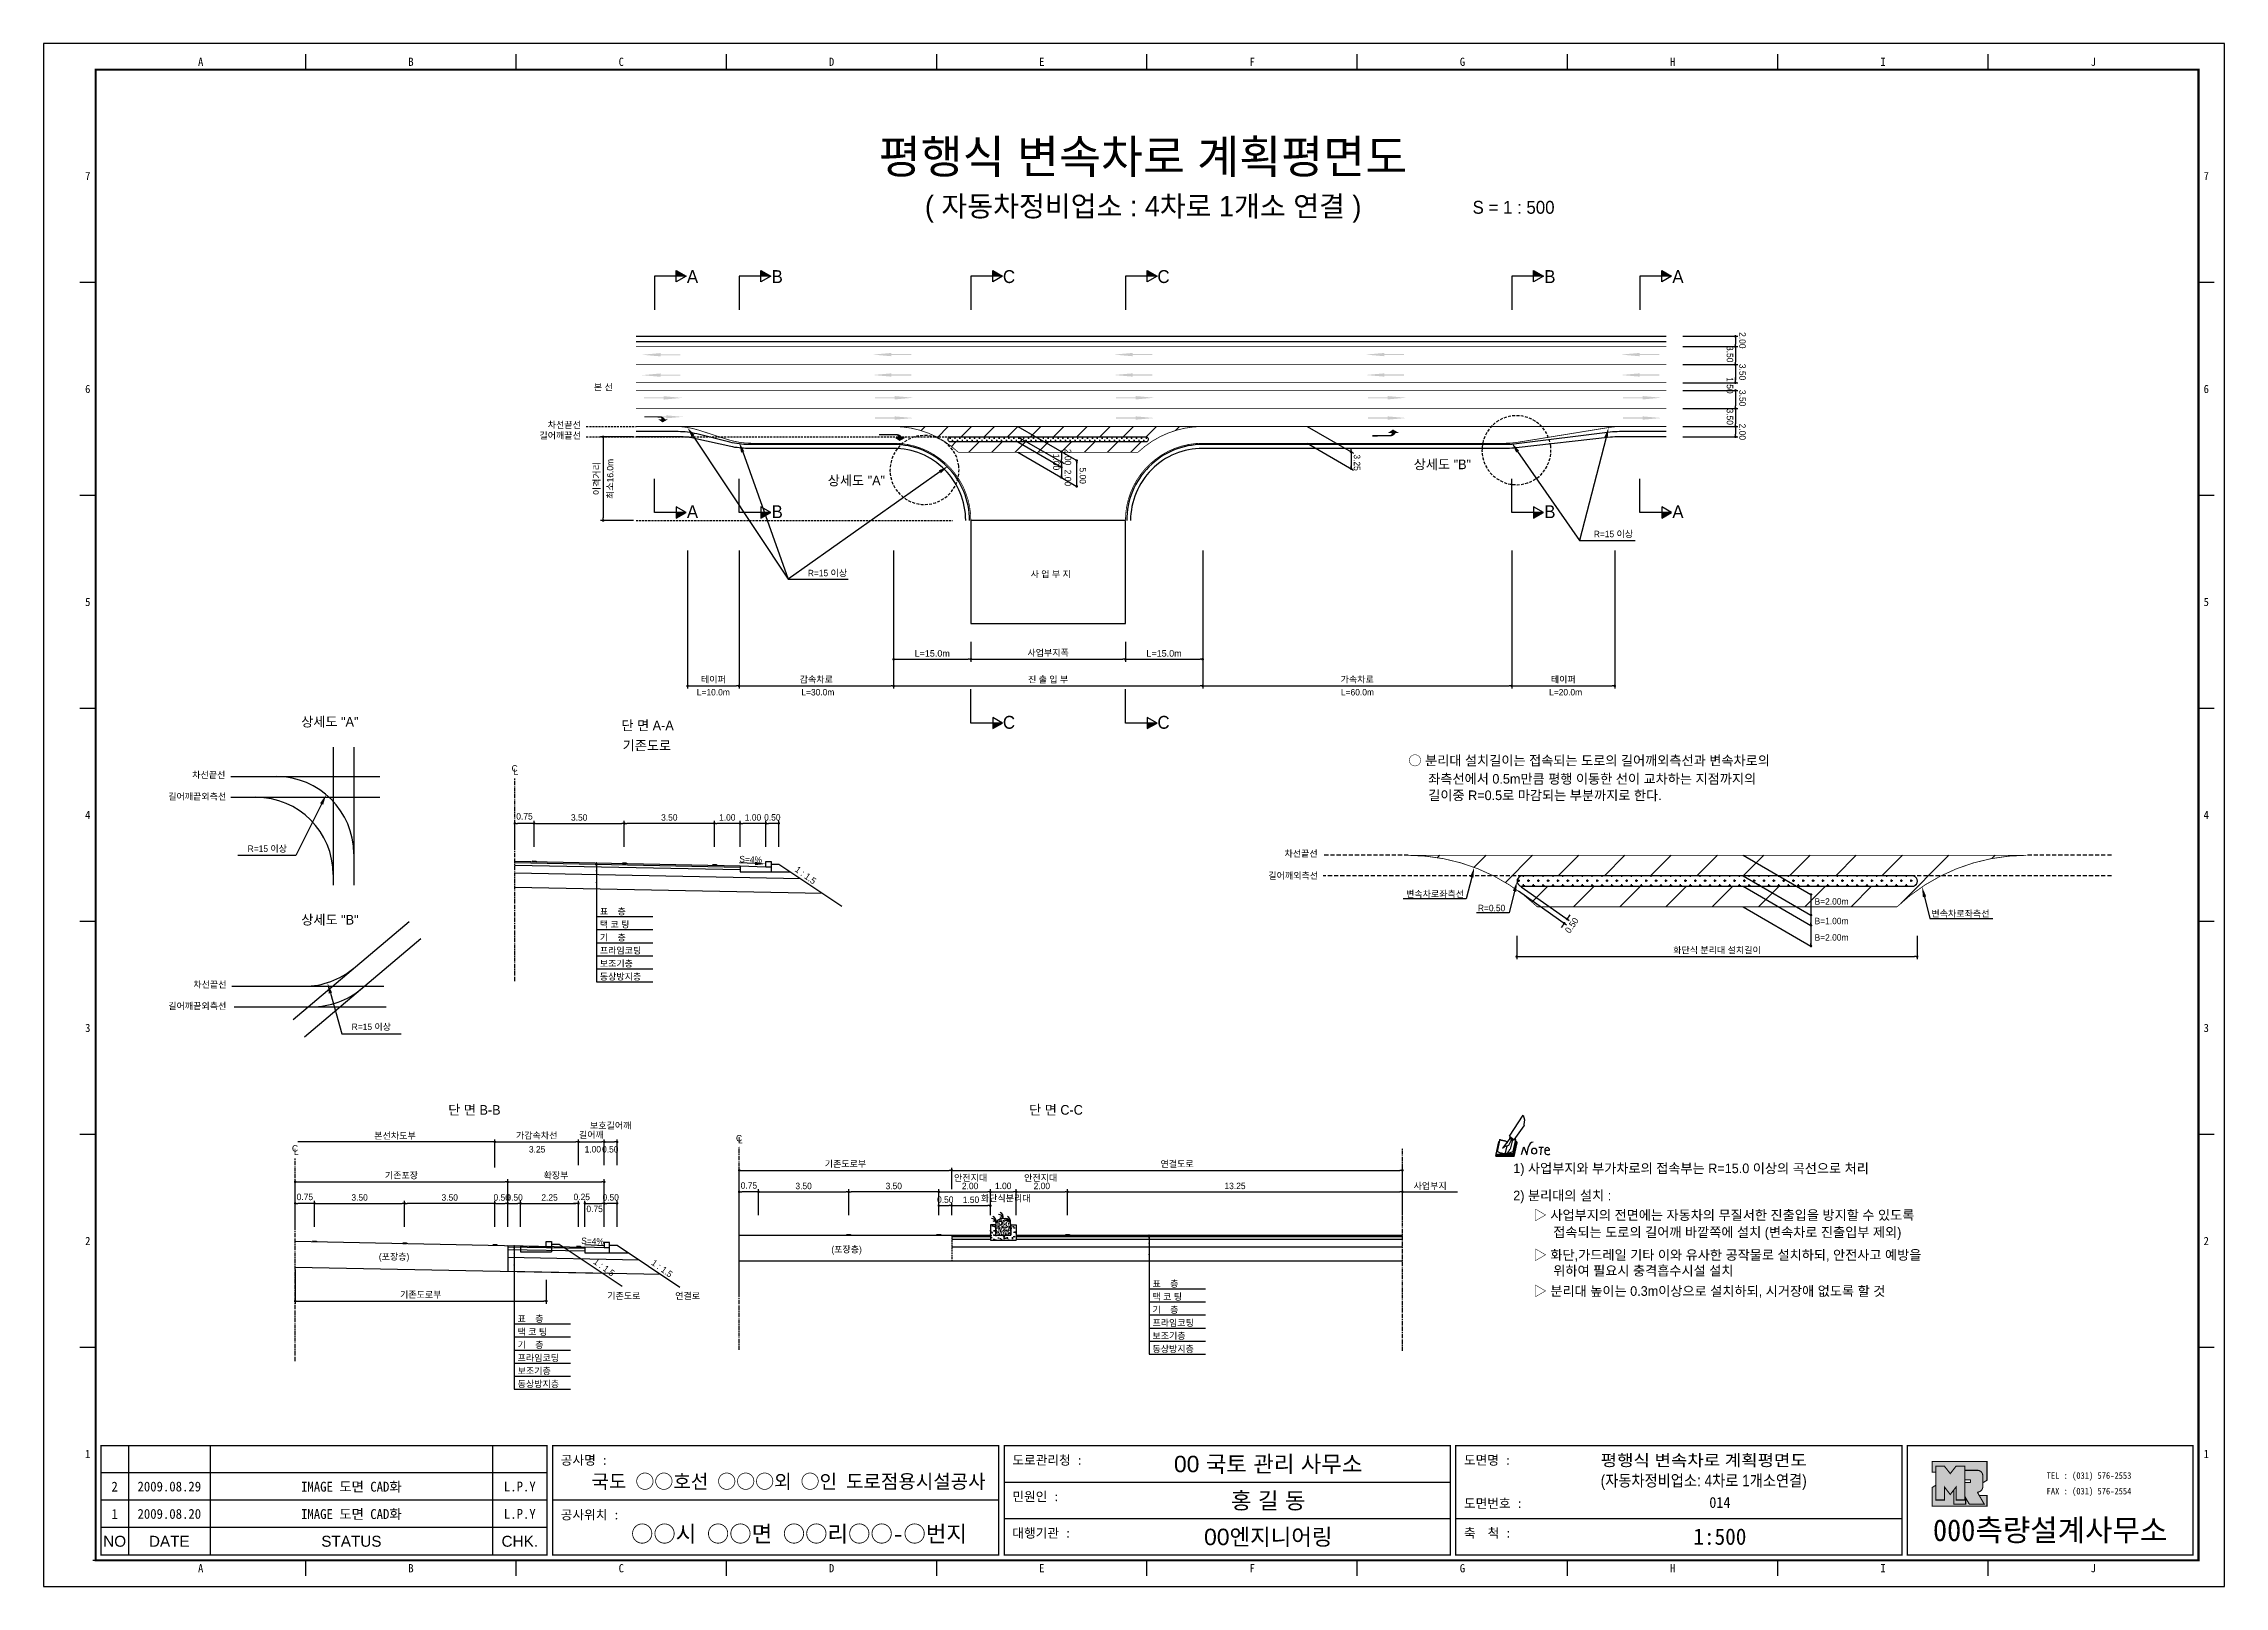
# Model space of a CAD drawing. Header units: millimetres. Extents: x 462 to 886, y -8 to 291.
import ezdxf
from ezdxf.enums import TextEntityAlignment as Align

# ---------------------------------------------------------------- set-up
doc = ezdxf.new("R2010")
doc.units = ezdxf.units.MM
doc.header["$LTSCALE"] = 0.25
doc.linetypes.add('CENTER', pattern=[50.8, 31.75, -6.35, 6.35, -6.35])
doc.linetypes.add('HIDDEN', pattern=[9.525, 6.35, -3.175])
for name, color, linetype in [('CC-GSTR-0004', 4, 'Continuous'), ('CM-LANE-0030', 30, 'Continuous'), ('CZ-DIMT-0002', 7, 'Continuous'), ('CZ-EXST-0002', 22, 'Continuous'), ('CZ-LIN1-0007', 7, 'Continuous'), ('CZ-LIN2-0003', 3, 'Continuous'), ('CZ-LINE-0001', 7, 'Continuous'), ('CZ-TEXT-BOX0', 7, 'Continuous'), ('TITLE', 7, 'Continuous')]:
    doc.layers.add(name, color=color, linetype=linetype)
doc.styles.add('견고딕', font='arial.ttf')
doc.styles.add('돋움', font='')
doc.styles.add('돋음체', font='')
doc.styles.get('돋움').set_extended_font_data('Dotum')
doc.styles.get('돋음체').set_extended_font_data('DotumChe')

msp = doc.modelspace()

# ---------------------------------------------------------------- texts
at = {"layer": 'CZ-DIMT-0002', "style": '돋움'}
for s, height, p in [('A', 2.5, (588.29, 246)), ('B', 2.5, (604.73, 246)), ('C', 2.5, (649.73, 246)), ('C', 2.5, (679.73, 246)), ('B', 2.5, (754.73, 246)), ('A', 2.5, (779.6, 246)), ('본 선', 1.25, (570.99, 224.54)), ('길어깨끝선', 1.25, (562.6, 215.15)), ('차선끝선', 1.25, (563.4, 217.24)), ('상세도 "A"', 1.875, (620.11, 206.43)), ('상세도 "B"', 1.875, (733.87, 209.56)), ('A', 2.5, (588.29, 200.37)), ('B', 2.5, (604.73, 200.37)), ('B', 2.5, (754.73, 200.37)), ('A', 2.5, (779.6, 200.37)), ('R=15 이상', 1.25, (767.08, 196.05)), ('R=15 이상', 1.25, (614.49, 188.47)), ('사 업 부 지', 1.25, (657.82, 188.25)), ('L=10.0m', 1.25, (592.33, 165.34)), ('L=30.0m', 1.25, (612.63, 165.34)), ('L=60.0m', 1.25, (717.38, 165.34)), ('L=20.0m', 1.25, (757.79, 165.34)), ('C', 2.5, (649.73, 159.5)), ('C', 2.5, (679.73, 159.5)), ('차선끝선', 1.25, (494.38, 149.31)), ('C', 1.25, (553.76, 150.57)), ('L', 1.25, (554.02, 149.91)), ('길어깨끝외측선', 1.25, (492.14, 145.11)), ('R=15 이상', 1.25, (505.75, 134.98)), ('차선끝선', 1.25, (706.43, 134.03)), ('차선끝선', 1.25, (494.6, 108.62)), ('길어깨끝외측선', 1.25, (492.15, 104.44)), ('R=15 이상', 1.25, (525.94, 100.42)), ('C', 1.25, (511.12, 76.83)), ('L', 1.25, (511.38, 76.17)), ('C', 1.25, (597.32, 78.8)), ('L', 1.25, (597.59, 78.41))]:
    msp.add_text(s, height=height, dxfattribs=at).set_placement(p, align=Align.MIDDLE_CENTER)
for s, rotation, p in [('2.00', 270, (791.5, 235.22)), ('3.50', 270, (789.07, 232.53)), ('3.50', 270, (791.5, 229.06)), ('1.50', 270, (789.07, 226.47)), ('3.50', 270, (789.07, 220.39)), ('3.50', 270, (791.5, 224)), ('2.00', 270, (791.5, 217.46)), ('최소16.0m', 90, (572.93, 202.85))]:
    msp.add_text(s, height=1.25, rotation=rotation, dxfattribs=at).set_placement(p)
for s, p in [('○ 분리대 설치길이는 접속되는 도로의 길어깨외측선과 변속차로의', (727.27, 152.09)), ('좌측선에서 0.5m만큼 평행 이동한 선이 교차하는 지점까지의', (731.12, 148.53)), ('길이중 R=0.5로 마감되는 부분까지로 한다.', (731.12, 145.34)), ('1) 사업부지와 부가차로의 접속부는 R=15.0 이상의 곡선으로 처리', (747.62, 72.95)), ('2) 분리대의 설치 :', (747.62, 67.68)), ('▷ 사업부지의 전면에는 자동차의 무질서한 진출입을 방지할 수 있도록', (751.6, 63.88)), ('접속되는 도로의 길어깨 바깥쪽에 설치 (변속차로 진출입부 제외)', (755.39, 60.56)), ('▷ 화단,가드레일 기타 이와 유사한 공작물로 설치하되, 안전사고 예방을', (751.6, 56.15)), ('위하여 필요시 충격흡수시설 설치', (755.39, 53.09)), ('▷ 분리대 높이는 0.3m이상으로 설치하되, 시거장애 없도록 할 것', (751.6, 49.14))]:
    msp.add_text(s, height=1.875, dxfattribs=at).set_placement(p, align=Align.MIDDLE_LEFT)
for s, rotation, p in [('S=4%', 357.7094, (599.59, 132.89)), ('1 : 1.5', 323.8881, (610.25, 129.85)), ('S=4%', 357.7094, (568.89, 58.82)), ('1 : 1.5', 323.8881, (571.13, 53.73)), ('1 : 1.5', 323.8881, (582.38, 53.53))]:
    msp.add_text(s, height=1.25, rotation=rotation, dxfattribs=at).set_placement(p, align=Align.MIDDLE_CENTER)
for s, p in [('길어깨외측선', (700.08, 129.12)), ('표    층', (570.29, 122.19)), ('변속차로좌측선', (726.81, 125.56)), ('R=0.50', (740.76, 122.84)), ('B=2.00m', (806.12, 124.11)), ('변속차로좌측선', (828.8, 121.76)), ('택 코 팅', (570.29, 119.66)), ('B=1.00m', (806.12, 120.32)), ('프라임코팅', (570.29, 114.59)), ('기    층', (570.29, 117.12)), ('B=2.00m', (806.12, 117.13)), ('보조기층', (570.29, 112.06)), ('동상방지층', (570.29, 109.53)), ('3.25', (556.53, 76.02)), ('1.00', (567.35, 76.02)), ('0.50', (570.74, 76.02)), ('안전지대', (639.06, 70.48)), ('화단식분리대', (644.26, 66.51)), ('안전지대', (652.66, 70.48)), ('사업부지', (728.27, 68.91)), ('(포장층)', (527.4, 55.19)), ('(포장층)', (615.24, 56.6)), ('표    층', (677.58, 49.94)), ('기존도로', (571.73, 47.58)), ('연결로', (584.92, 47.58)), ('택 코 팅', (677.58, 47.41)), ('표    층', (554.34, 43.14)), ('프라임코팅', (677.58, 42.35)), ('기    층', (677.58, 44.88)), ('기    층', (554.34, 38.07)), ('택 코 팅', (554.34, 40.6)), ('보조기층', (677.58, 39.82)), ('동상방지층', (677.58, 37.28)), ('프라임코팅', (554.34, 35.54)), ('보조기층', (554.34, 33.01)), ('동상방지층', (554.34, 30.48))]:
    msp.add_text(s, height=1.25, dxfattribs=at).set_placement(p)
at = {"layer": 'CZ-DIMT-0002', "char_height": 1.25, "attachment_point": 5, "style": '돋움'}
for s, insert, rotation in [('\\A1;2.00', (661.17, 210.97), 270), ('1.00', (658.9, 210.01), 270), ('2.00', (661.17, 206.93), 270), ('5.00', (664.06, 207.36), 270), ('3.25', (717.29, 209.9), 270), ('\\A1;0.50', (758.99, 120.09), 54.9032)]:
    msp.add_mtext(s, dxfattribs=dict(at, insert=insert, rotation=rotation))
at = {"layer": 'CZ-DIMT-0002', "insert": (530.54, 79.21), "char_height": 1.25, "attachment_point": 5, "style": '돋움'}
msp.add_mtext('본선차도부', dxfattribs=at)
at = {"layer": 'CZ-LINE-0001', "insert": (569.76, 206.78), "char_height": 1.25, "attachment_point": 5, "rotation": 90, "style": '돋움'}
msp.add_mtext('\\A1;이격거리', dxfattribs=at)
at = {"layer": 'CZ-LINE-0001', "char_height": 1.25, "attachment_point": 5, "style": '돋움'}
for s, insert in [('\\A1;사업부지폭', (657.33, 172.93)), ('\\A1;{\\fArial|b0|i0|c0|p32;L=15.0m}', (634.83, 172.87)), ('\\A1;{\\fArial|b0|i0|c0|p32;L=15.0m}', (679.83, 172.87)), ('\\A1;테이퍼', (592.33, 167.76)), ('\\A1;감속차로', (612.33, 167.76)), ('\\A1;진 출 입 부', (657.33, 167.76)), ('\\A1;가속차로', (717.33, 167.76)), ('\\A1;테이퍼', (757.33, 167.76)), ('\\A1;0.75', (555.67, 141.25)), ('\\A1;3.50', (566.29, 141.03)), ('\\A1;3.50', (583.79, 141.03)), ('\\A1;1.00', (595.04, 141.03)), ('\\A1;1.00', (600.04, 141.03)), ('\\A1;0.50', (603.79, 141.05)), ('\\A1;화단식 분리대 설치길이', (787.17, 115.23)), ('\\A1;보호길어깨', (572.41, 81.18)), ('\\A1;가감속차선', (558.04, 79.27)), ('\\A1;길어깨', (568.66, 79.39)), ('\\A1;기존포장', (531.79, 71.52)), ('\\A1;확장부', (561.79, 71.52)), ('\\A1;기존도로부', (617.99, 73.75)), ('\\A1;연결도로', (682.36, 73.75)), ('\\A1;0.75', (513.04, 67.39)), ('\\A1;3.50', (523.66, 67.29)), ('\\A1;3.50', (541.16, 67.29)), ('\\A1;0.50', (551.25, 67.29)), ('\\A1;0.50', (553.75, 67.29)), ('\\A1;2.25', (560.54, 67.29)), ('\\A1;0.25', (566.79, 67.39)), ('\\A1;0.50', (572.41, 67.31)), ('\\A1;0.75', (599.24, 69.62)), ('\\A1;3.50', (609.86, 69.52)), ('\\A1;3.50', (627.36, 69.52)), ('\\A1;2.00', (642.18, 69.52)), ('\\A1;1.00', (648.61, 69.53)), ('\\A1;2.00', (656.11, 69.52)), ('\\A1;13.25', (693.61, 69.53)), ('\\A1;0.75', (569.29, 65.07)), ('\\A1;0.50', (637.36, 66.87)), ('\\A1;1.50', (642.36, 66.85)), ('\\A1;기존도로부', (535.54, 48.38))]:
    msp.add_mtext(s, dxfattribs=dict(at, insert=insert))
at = {"layer": 'CZ-TEXT-BOX0', "style": '돋움'}
for s, p in [('상세도 "A"', (517.88, 159.62)), ('단 면 A-A', (579.57, 158.89)), ('기존도로', (579.43, 154.99)), ('상세도 "B"', (517.9, 121.19)), ('단 면 B-B', (545.95, 84.29)), ('단 면 C-C', (658.85, 84.29))]:
    msp.add_text(s, height=1.875, dxfattribs=at).set_placement(p, align=Align.MIDDLE_CENTER)
at = {"layer": 'TITLE', "color": 3, "linetype": 'Continuous', "style": '돋음체'}
for s, p in [('A', (492.81, 287.68)), ('B', (533.64, 287.68)), ('C', (574.46, 287.68)), ('D', (615.29, 287.68)), ('E', (656.11, 287.68)), ('F', (696.93, 287.68)), ('G', (737.76, 287.68)), ('H', (778.58, 287.68)), ('I', (819.41, 287.68)), ('J', (860.23, 287.68)), ('7', (470.89, 265.51)), ('7', (882.16, 265.51)), ('6', (470.89, 224.18)), ('6', (882.16, 224.18)), ('5', (470.89, 182.85)), ('5', (882.16, 182.85)), ('4', (470.89, 141.52)), ('4', (882.16, 141.52)), ('3', (470.89, 100.19)), ('3', (882.16, 100.19)), ('2', (470.89, 58.86)), ('2', (882.16, 58.86)), ('1', (470.89, 17.53)), ('1', (882.16, 17.53)), ('A', (492.81, -4.65)), ('B', (533.64, -4.65)), ('C', (574.46, -4.65)), ('D', (615.29, -4.65)), ('E', (656.11, -4.65)), ('F', (696.93, -4.65)), ('G', (737.76, -4.65)), ('H', (778.58, -4.65)), ('I', (819.41, -4.65)), ('J', (860.23, -4.65))]:
    msp.add_text(s, height=1.59, dxfattribs=at).set_placement(p, align=Align.MIDDLE)
at = {"layer": 'TITLE', "style": '돋움'}
for s, height, p in [('평행식 변속차로 계획평면도', 6.5, (675.74, 269.29)), ('( 자동차정비업소 : 4차로 1개소 연결 )', 4, (675.78, 259.66))]:
    msp.add_text(s, height=height, dxfattribs=at).set_placement(p, align=Align.MIDDLE_CENTER)
msp.add_text('S = 1 : 500', height=2.5, dxfattribs=at).set_placement((739.73, 259.44), align=Align.MIDDLE_LEFT)
at = {"layer": 'TITLE', "style": '돋음체'}
for s, p in [('공사명 : ', (562.72, 15.43)), ('도로관리청 :', (650.39, 15.43)), ('도면명 :', (738.06, 15.43)), ('민원인 :', (650.39, 8.36)), ('도면번호 :', (738.06, 7.04)), ('공사위치 :', (562.72, 4.82)), ('대행기관 :', (650.39, 1.28)), ('축  척 :', (738.06, 1.28))]:
    msp.add_text(s, height=1.804, dxfattribs=at).set_placement(p)
at = {"layer": 'TITLE', "color": 7, "linetype": 'Continuous'}
for s, height, style, p in [('00 국토 관리 사무소', 3.1832, '견고딕', (700.06, 15.61)), ('국도 ○○호선 ○○○외 ○인 도로점용시설공사', 2.7, '돋음체', (606.94, 12.22)), ('홍 길 동', 3.183, '견고딕', (700.06, 8.53)), ('○○시 ○○면 ○○리○○-○번지', 3.1832, '돋음체', (608.96, 2.06)), ('00엔지니어링', 3.183, '견고딕', (700.06, 1.46))]:
    msp.add_text(s, height=height, dxfattribs=dict(at, style=style)).set_placement(p, align=Align.MIDDLE)
at = {"layer": 'TITLE', "style": '돋움'}
for s, width, p, p2 in [('평행식 변속차로 계획평면도', 1.010039, (764.6, 15.18), (804.6, 15.18)), ('(자동차정비업소: 4차로 1개소연결)', 0.803522, (764.6, 11.23), (804.6, 11.23))]:
    msp.add_text(s, height=2.25, dxfattribs=dict(at, width=width)).set_placement(p, p2, align=Align.FIT)
at = {"layer": 'TITLE', "color": 180, "style": '돋음체'}
for s, p in [('TEL : (031) 576-2553', (851.17, 12.7)), ('FAX : (031) 576-2554', (851.17, 9.67))]:
    msp.add_text(s, height=1.2733, dxfattribs=at).set_placement(p)
at = {"layer": 'TITLE', "color": 1, "linetype": 'Continuous', "style": '돋음체'}
msp.add_text('2', height=1.91, dxfattribs=at).set_placement((476.11, 11.19), align=Align.MIDDLE)
at = {"layer": 'TITLE', "linetype": 'Continuous'}
for s, height, style, p in [('2009.08.29', 1.91, '돋음체', (486.72, 11.19)), ('L.P.Y', 1.91, '돋음체', (554.76, 11.19)), ('014', 2.122, '돋음체', (787.74, 8.1)), ('1', 1.91, '돋음체', (476.11, 5.88)), ('2009.08.20', 1.91, '돋음체', (486.72, 5.88)), ('L.P.Y', 1.91, '돋음체', (554.76, 5.88)), ('NO', 2.122, '견고딕', (476.11, 0.58)), ('DATE', 2.122, '견고딕', (486.72, 0.58)), ('STATUS', 2.122, '견고딕', (522.07, 0.58)), ('CHK.', 2.122, '견고딕', (554.76, 0.58)), ('1:500', 3.183, '돋음체', (787.74, 1.46))]:
    msp.add_text(s, height=height, dxfattribs=dict(at, style=style)).set_placement(p, align=Align.MIDDLE)
at = {"layer": 'TITLE', "style": '돋음체'}
for p in [(522.07, 11.19), (522.07, 5.88)]:
    msp.add_text('IMAGE 도면 CAD화', height=1.9099, dxfattribs=at).set_placement(p, align=Align.MIDDLE)
at = {"layer": 'TITLE', "color": 180, "style": '돋음체'}
msp.add_text('000측량설계사무소', height=4.244, dxfattribs=at).set_placement((851.86, 0.61), align=Align.CENTER)

# ---------------------------------------------------------------- blocks, each defined once
blk = doc.blocks.new('note')
for p, q in [((0.85, 3.5), (3.53, 7.57)), ((1.8, 2.79), (3.74, 5.46)), ((3.53, 7.57), (3.8, 6.64)), ((3.8, 6.64), (3.69, 5.72)), ((3.69, 5.72), (3.74, 5.46)), ((-1.24, 2.36), (-1.77, 0)), ((-1.77, 0), (1.77, 0)), ((-1.77, 0), (-1.77, -0.3)), ((-1.53, 0.52), (-1.55, 0.54)), ((-1.01, 2.9), (-1.53, 0.52)), ((-1.48, 0.48), (-1.53, 0.52)), ((-1.43, 0.44), (-1.48, 0.48)), ((-1.38, 0.41), (-1.43, 0.44)), ((-1.33, 0.4), (-1.38, 0.41)), ((-1.27, 0.37), (-1.33, 0.4)), ((-1.22, 0.35), (-1.27, 0.37)), ((-1.13, 2.36), (-1.24, 2.36)), ((-1.17, 0.33), (-1.22, 0.35)), ((-1.12, 0.32), (-1.17, 0.33)), ((-1.02, 0.25), (-1.12, 0.32)), ((-0.97, 0.22), (-1.02, 0.25)), ((-1, 2.9), (-1.01, 2.9)), ((-0.98, 2.85), (-1, 2.9)), ((-0.95, 2.8), (-0.98, 2.85)), ((-0.93, 0.21), (-0.97, 0.22)), ((-0.9, 2.75), (-0.95, 2.8)), ((-0.88, 0.19), (-0.93, 0.21)), ((-0.85, 2.72), (-0.9, 2.75)), ((-0.8, 0.18), (-0.88, 0.19)), ((-0.79, 2.69), (-0.85, 2.72)), ((-0.75, 0.17), (-0.8, 0.18)), ((-0.74, 2.68), (-0.79, 2.69)), ((-0.7, 0.16), (-0.75, 0.17)), ((-0.69, 2.65), (-0.74, 2.68)), ((-0.64, 0.15), (-0.7, 0.16)), ((-0.64, 2.65), (-0.69, 2.65)), ((-0.59, 2.63), (-0.64, 2.65)), ((-0.58, 0.14), (-0.64, 0.15)), ((-0.54, 2.62), (-0.59, 2.63)), ((-0.53, 0.13), (-0.58, 0.14)), ((-0.48, 2.61), (-0.54, 2.62)), ((-0.48, 0.12), (-0.53, 0.13)), ((-0.43, 2.61), (-0.48, 2.61)), ((-0.43, 0.11), (-0.48, 0.12)), ((0.75, 2.77), (-0.46, 1.16)), ((0.37, 2.24), (-0.46, 1.16)), ((-0.46, 1.16), (-0.08, 1.47)), ((-0.38, 2.59), (-0.43, 2.61)), ((-0.38, 0.08), (-0.43, 0.11)), ((-0.33, 2.59), (-0.38, 2.59)), ((-0.29, 0.06), (-0.38, 0.08)), ((-0.27, 2.58), (-0.33, 2.59)), ((-0.23, 0.05), (-0.29, 0.06)), ((-0.22, 2.57), (-0.27, 2.58)), ((-0.16, 0.04), (-0.23, 0.05)), ((-0.17, 2.56), (-0.22, 2.57)), ((-0.12, 2.55), (-0.17, 2.56)), ((-0.11, 0.03), (-0.16, 0.04)), ((-0.07, 2.53), (-0.12, 2.55)), ((-0.04, 0.02), (-0.11, 0.03)), ((-0.08, 1.47), (0.72, 1.75)), ((-0.01, 2.51), (-0.07, 2.53)), ((-0.05, -0.3), (-0.05, 0)), ((0, 0), (-0.04, 0.02)), ((0.04, 2.5), (-0.01, 2.51)), ((0.37, 1.63), (0, 0)), ((0, 0), (1.6, 0.53)), ((0, 0), (1.65, 0.18)), ((0, 0.01), (0.06, 0.04)), ((0, -0.3), (0, 0)), ((0.09, 2.48), (0.04, 2.5)), ((0.05, -0.3), (0.05, 0)), ((0.06, 0.04), (0.11, 0.07)), ((0.14, 2.48), (0.09, 2.48)), ((0.11, 0.07), (0.16, 0.09)), ((0.2, 2.47), (0.14, 2.48)), ((0.16, 0.09), (0.21, 0.12)), ((0.26, 2.43), (0.18, 2.46)), ((0.21, 0.12), (0.27, 0.14)), ((0.34, 2.4), (0.26, 2.43)), ((0.27, 0.14), (0.36, 0.19)), ((0.45, 2.37), (0.34, 2.4)), ((0.36, 0.19), (0.41, 0.22)), ((0.41, 0.22), (0.46, 0.27)), ((0.46, 0.27), (0.51, 0.3)), ((0.51, 0.3), (0.56, 0.34)), ((0.56, 0.34), (0.6, 0.4)), ((0.6, 0.4), (0.64, 0.45)), ((0.64, 0.45), (0.67, 0.51)), ((0.67, 0.51), (0.74, 0.58)), ((0.72, 1.75), (1.16, 2.53)), ((0.74, 0.58), (0.79, 0.63)), ((1, 3.1), (0.75, 2.77)), ((0.79, 0.63), (0.83, 0.68)), ((0.83, 0.68), (0.86, 0.73)), ((0.85, 3.5), (1.8, 2.79)), ((1, 3.4), (0.85, 3.21)), ((0.85, 3.21), (1.52, 2.71)), ((0.86, 0.73), (0.89, 0.79)), ((0.89, 0.84), (0.92, 0.89)), ((0.89, 0.79), (0.89, 0.84)), ((0.92, 0.89), (0.96, 0.95)), ((0.96, 0.95), (1.01, 0.97)), ((1.47, 2.74), (1.01, 0.97)), ((1.16, 2.53), (1.37, 2.82)), ((2.13, 2.84), (1.44, 2.63)), ((1.52, 2.71), (1.66, 2.9)), ((1.6, 0.53), (2.13, 2.84)), ((1.65, 0.18), (2.19, 2.48)), ((1.77, 0), (2.3, 2.36)), ((1.77, -0.3), (2.3, 2.07)), ((1.77, -0.38), (2.3, 1.99)), ((1.77, -0.44), (2.3, 1.93)), ((1.77, 0), (1.77, -0.3)), ((2.19, 2.48), (2.04, 2.47)), ((2.3, 2.36), (2.16, 2.36)), ((2.3, 2.36), (2.3, 2.07)), ((3.21, -0.08), (3.68, 1.4)), ((3.68, 1.4), (4.26, -0.14)), ((4.26, -0.14), (4.56, 1.44)), ((6.55, 1.34), (7.46, 1.34)), ((7.01, 1.34), (6.87, -0.11)), ((7.71, 0.77), (7.71, 0.55)), ((7.71, 0.77), (8.67, 0.77)), ((-1.77, -0.3), (1.77, -0.3)), ((-1.77, -0.43), (-1.77, -0.3)), ((-1.77, -0.37), (1.77, -0.37)), ((-1.77, -0.43), (1.77, -0.43))]:
    blk.add_line(p, q)
for centre, major_axis, start_param, end_param in [((0.4, 2.31), (0.0702, 0.0702), 3.283946, 6.425539), ((5.68, 1.23), (-0.806, 0.806), -0.591174, 0.597824), ((5.66, 0.58), (-0.378, 0.378), 3.926991, 10.210176), ((8.3, 0.49), (0.422, 0.422), 2.265602, 4.634911), ((8.19, 0.77), (-0.342, 0.342), 3.926991, 7.068583)]:
    blk.add_ellipse(centre, major_axis=major_axis, ratio=1, start_param=start_param, end_param=end_param)
blk = doc.blocks.new('_Dot')
at = {"color": 0, "linetype": 'ByBlock', "lineweight": -2}
blk.add_line((-0.5, 0), (-1, 0), dxfattribs=at)
at = {"color": 0, "linetype": 'ByBlock', "const_width": 0.5}
blk.add_lwpolyline([(-0.25, 0, 1), (0.25, 0, 1)], format="xyb", close=True, dxfattribs=at)

# ---------------------------------------------------------------- hatches: boundary and pattern name
at = {"layer": 'CM-LANE-0030'}
h = msp.add_hatch(dxfattribs=at)
h.set_pattern_fill('ANSI31', color=256, style=0)
h.set_pattern_definition([(45, (-28.092, -0.118), (-2.245064, 2.245064), [])])
h.paths.add_polyline_path([(674.78, 211.91, -0.191871), (687.33, 216.91), (627.33, 216.91, -0.191871), (639.88, 211.91)])
h.paths.add_polyline_path([(638.24, 213.91, 0.002096), (638.11, 214, -0.732581), (638.4, 214.91), (676.27, 214.91, -0.732581), (676.55, 214, 0.002096), (676.42, 213.91)], flags=16)
h = msp.add_hatch(dxfattribs=at)
h.set_pattern_fill('ANSI31', color=256, scale=2, style=0)
h.set_pattern_definition([(45, (-552.6665, 589.799), (-4.490128, 4.490128), [])])
h.paths.add_polyline_path([(822.12, 123.69, -0.191871), (847.22, 133.69), (727.22, 133.69, -0.191871), (752.32, 123.69)])
h.paths.add_polyline_path([(749.04, 127.69, 0.002096), (748.78, 127.87, -0.732581), (749.36, 129.69), (825.09, 129.69, -0.732581), (825.66, 127.87, 0.002096), (825.41, 127.69)], flags=16)
at = {"layer": 'CZ-EXST-0002'}
h = msp.add_hatch(dxfattribs=at)
h.set_pattern_fill('AR-CONC', color=256, scale=0.01, style=0)
h.set_pattern_definition([(50, (-462.0048, 3542.824), (1.8218467, -0.15939086), [0.1905, -2.0955]), (355, (-462.0048, 3542.824), (-0.3524283, 1.9105664), [0.1524, -1.6764]), (100.451, (-461.853, 3542.8107), (1.469425, 1.7511669), [0.1619, -1.7809]), (46.1842, (-462.0048, 3543.332), (2.7107904, -0.4204233), [0.28575, -3.14325]), (96.6356, (-461.779, 3543.297), (2.3740423, 2.4742556), [0.24285, -2.67135]), (351.184, (-462.0048, 3543.332), (2.374046, 2.4742512), [0.2286, -2.5146]), (21, (-461.7508, 3543.205), (1.5161488, -1.0226552), [0.1905, -2.0955]), (326, (-461.7508, 3543.205), (0.6180203, 1.8418797), [0.1524, -1.6764]), (71.4514, (-461.6245, 3543.1198), (2.1341649, 0.8192286), [0.1619, -1.7809]), (37.5, (-462.0048, 3542.824), (0.03088603, 0.84555039), [0, -1.65608, 0, -1.7018, 0, -1.68275]), (7.5, (-462.0048, 3542.824), (0.66819663, 1.00180575), [0, -0.97028, 0, -1.61798, 0, -0.64135]), (327.5, (-462.5712, 3542.824), (1.35590595, -0.05728744), [0, -0.635, 0, -1.9812, 0, -2.6289]), (317.5, (-462.8252, 3542.824), (1.4812918, 0.2542649), [0, -0.8255, 0, -1.31572, 0, -1.8669])])
h.paths.add_polyline_path([(651.11, 58.98), (651.11, 61.98), (650.11, 61.98), (650.11, 59.98), (647.11, 59.98), (647.11, 61.98), (646.11, 61.98), (646.11, 58.98)])
h = msp.add_hatch(dxfattribs=at)
h.set_pattern_fill('AR-SAND', color=256, scale=0.01, style=0)
h.set_pattern_definition([(37.5, (-462.0048, 3542.824), (-0.016000313, 0.489413237), [0, -0.38608, 0, -0.4318, 0, -0.41275]), (7.5, (-462.0048, 3542.824), (0.44952328, 0.7168251), [0, -0.20828, 0, -0.34798, 0, -0.13335]), (327.5, (-462.3172, 3542.824), (0.79099237, 0.001437185), [0, -0.127, 0, -0.4572, 0, -0.5969]), (317.5, (-462.3172, 3542.824), (0.76355645, 0.22292932), [0, -0.0635, 0, -0.29972, 0, -0.3429])])
edge = h.paths.add_edge_path()
edge.add_ellipse((648.61, 61.98), major_axis=(-1.5, 0), ratio=0.829212, start_angle=180, end_angle=360)
edge.add_line((647.11, 61.98), (647.11, 59.98))
edge.add_line((647.11, 59.98), (650.11, 59.98))
edge.add_line((650.11, 59.98), (650.11, 61.98))
at = {"layer": 'CZ-LIN1-0007'}
for points in [[(582.09, 231.15), (582.09, 230.94), (585.91, 230.94), (585.91, 230.73), (582.09, 230.73), (582.09, 230.51), (578.44, 230.83)], [(626.92, 231.18), (626.92, 230.97), (630.74, 230.97), (630.74, 230.76), (626.92, 230.76), (626.92, 230.54), (623.27, 230.86)], [(673.72, 231.18), (673.72, 230.97), (677.54, 230.97), (677.54, 230.76), (673.72, 230.76), (673.72, 230.54), (670.07, 230.86)], [(722.61, 231.18), (722.61, 230.97), (726.44, 230.97), (726.44, 230.76), (722.61, 230.76), (722.61, 230.54), (718.96, 230.86)], [(772.15, 231.18), (772.15, 230.97), (775.97, 230.97), (775.97, 230.76), (772.15, 230.76), (772.15, 230.54), (768.5, 230.86)], [(582.09, 227.2), (582.09, 226.98), (585.91, 226.98), (585.91, 226.77), (582.09, 226.77), (582.09, 226.55), (578.44, 226.87)], [(626.92, 227.22), (626.92, 227.01), (630.74, 227.01), (630.74, 226.8), (626.92, 226.8), (626.92, 226.58), (623.27, 226.9)], [(673.72, 227.22), (673.72, 227.01), (677.54, 227.01), (677.54, 226.8), (673.72, 226.8), (673.72, 226.58), (670.07, 226.9)], [(722.61, 227.22), (722.61, 227.01), (726.44, 227.01), (726.44, 226.8), (722.61, 226.8), (722.61, 226.58), (718.96, 226.9)], [(772.15, 227.22), (772.15, 227.01), (775.97, 227.01), (775.97, 226.8), (772.15, 226.8), (772.15, 226.58), (768.5, 226.9)], [(582.69, 222.78), (582.69, 222.56), (578.87, 222.56), (578.87, 222.35), (582.69, 222.35), (582.69, 222.13), (586.34, 222.46)], [(627.53, 222.81), (627.53, 222.59), (623.7, 222.59), (623.7, 222.38), (627.53, 222.38), (627.53, 222.16), (631.18, 222.49)], [(674.33, 222.81), (674.33, 222.59), (670.5, 222.59), (670.5, 222.38), (674.33, 222.38), (674.33, 222.16), (677.98, 222.49)], [(723.22, 222.81), (723.22, 222.59), (719.4, 222.59), (719.4, 222.38), (723.22, 222.38), (723.22, 222.16), (726.87, 222.49)], [(772.75, 222.81), (772.75, 222.59), (768.93, 222.59), (768.93, 222.38), (772.75, 222.38), (772.75, 222.16), (776.4, 222.49)], [(582.05, 218.89, -0.267976), (582.96, 218.29), (583.51, 218.29), (582.48, 217.71), (581.65, 218.28), (582.26, 218.29, 0.504994), (581.99, 218.65), (578.94, 218.67), (578.94, 218.91)], [(583.18, 219.07), (583.18, 218.87), (579.75, 218.87), (579.75, 218.68), (583.18, 218.68), (583.18, 218.49), (586.45, 218.78)], [(627.53, 218.87), (627.53, 218.66), (623.7, 218.66), (623.7, 218.44), (627.53, 218.44), (627.53, 218.23), (631.18, 218.55)], [(674.33, 218.87), (674.33, 218.66), (670.5, 218.66), (670.5, 218.44), (674.33, 218.44), (674.33, 218.23), (677.98, 218.55)], [(723.22, 218.87), (723.22, 218.66), (719.4, 218.66), (719.4, 218.44), (723.22, 218.44), (723.22, 218.23), (726.87, 218.55)], [(723.78, 214.98, 0.267976), (724.81, 215.67), (725.44, 215.66), (724.27, 216.32), (723.32, 215.67), (724.01, 215.67, -0.504994), (723.71, 215.25), (720.24, 215.23), (720.24, 214.96)], [(772.75, 218.87), (772.75, 218.66), (768.93, 218.66), (768.93, 218.44), (772.75, 218.44), (772.75, 218.23), (776.4, 218.55)], [(628.01, 215.44, -0.267976), (629.04, 214.75), (629.67, 214.75), (628.49, 214.09), (627.55, 214.74), (628.24, 214.75, 0.504994), (627.93, 215.17), (624.47, 215.18), (624.47, 215.46)], [(557.92, 132.46), (557.92, 132.58), (557.17, 132.6), (557.17, 132.47)], [(575.42, 132.11), (575.42, 132.23), (574.67, 132.25), (574.67, 132.12)], [(592.92, 131.76), (592.92, 131.88), (592.17, 131.9), (592.17, 131.77)], [(618.99, 59.98), (618.99, 60.1), (618.24, 60.1), (618.24, 59.98)], [(636.49, 59.98), (636.49, 60.1), (635.74, 60.1), (635.74, 59.98)], [(661.49, 59.98), (661.49, 60.1), (660.74, 60.1), (660.74, 59.98)], [(515.29, 58.72), (515.29, 58.84), (514.54, 58.86), (514.54, 58.73)], [(532.79, 58.37), (532.79, 58.49), (532.04, 58.51), (532.04, 58.38)], [(550.29, 58.02), (550.29, 58.14), (549.54, 58.16), (549.54, 58.03)], [(566.54, 57.69), (566.54, 57.82), (565.79, 57.83), (565.79, 57.71)]]:
    msp.add_hatch(color=256, dxfattribs=at).paths.add_polyline_path(points)
at = {"layer": 'CZ-LIN2-0003'}
h = msp.add_hatch(dxfattribs=at)
h.set_pattern_fill('CROSS', color=256, scale=0.075, style=0)
h.set_pattern_definition([(0, (-28.09188, -0.118), (0.47625, 0.47625), [0.238125, -0.714375]), (90, (-27.9728, -0.2371), (-0.47625, 0.47625), [0.238125, -0.714375])])
h.paths.add_polyline_path([(676.42, 213.91, -0.002096), (676.55, 214, 0.732581), (676.27, 214.91), (638.4, 214.91, 0.732581), (638.11, 214, -0.002096), (638.24, 213.91)])
h = msp.add_hatch(dxfattribs=at)
h.set_pattern_fill('CROSS', color=256, scale=0.15, style=0)
h.set_pattern_definition([(0, (-552.6665, 589.7991), (0.9525, 0.9525), [0.47625, -1.42875]), (90, (-552.4283, 589.561), (-0.9525, 0.9525), [0.47625, -1.42875])])
h.paths.add_polyline_path([(749.36, 129.69, 0.732581), (748.78, 127.87, -0.002096), (749.04, 127.69), (825.41, 127.69, -0.002096), (825.66, 127.87, 0.732581), (825.09, 129.69)])
at = {"layer": 'CZ-LINE-0001'}
for points in [[(585.13, 247.18), (585.13, 246.08), (587.04, 246.08)], [(601.57, 247.18), (601.57, 246.08), (603.48, 246.08)], [(646.57, 247.18), (646.57, 246.08), (648.48, 246.08)], [(676.57, 247.18), (676.57, 246.08), (678.48, 246.08)], [(751.57, 247.18), (751.57, 246.08), (753.48, 246.08)], [(776.45, 247.18), (776.45, 246.08), (778.35, 246.08)], [(587.04, 200.24), (585.13, 200.24), (585.13, 199.14)], [(603.48, 200.24), (601.57, 200.24), (601.57, 199.14)], [(753.48, 200.24), (751.57, 200.24), (751.57, 199.14)], [(778.35, 200.24), (776.45, 200.24), (776.45, 199.14)], [(648.48, 159.36), (646.57, 159.36), (646.57, 158.27)], [(678.48, 159.36), (676.57, 159.36), (676.57, 158.27)]]:
    msp.add_hatch(color=256, dxfattribs=at).paths.add_polyline_path(points)
at = {"layer": 'TITLE', "ltscale": 150}
h = msp.add_hatch(color=8, dxfattribs=at)
edge = h.paths.add_edge_path()
edge.add_line((839.6, 16.06), (828.93, 16.06))
edge.add_line((828.93, 16.06), (828.93, 13.98))
edge.add_line((828.93, 13.98), (829.64, 13.98))
edge.add_line((829.64, 13.98), (829.64, 15.15))
edge.add_line((829.64, 15.15), (831.33, 15.15))
edge.add_line((831.33, 15.15), (832.46, 13.7))
edge.add_line((832.46, 13.7), (833.59, 15.15))
edge.add_line((833.59, 15.15), (835.28, 15.15))
edge.add_line((835.28, 15.15), (835.28, 14.35))
edge.add_line((835.28, 14.35), (837.72, 14.35))
edge.add_arc((837.72, 13.29), 1.07, 0, 90, ccw=False)
edge.add_line((838.78, 13.29), (838.78, 11.92))
edge.add_line((838.78, 11.92), (839.6, 12.43))
edge.add_line((839.6, 12.43), (839.6, 16.06))
h.paths.add_polyline_path([(833.14, 10.53), (832.46, 9.65), (831.33, 11.11), (831.33, 8.59), (829.64, 8.59), (829.64, 11.44), (828.93, 11), (828.93, 7.37), (839.6, 7.37), (839.6, 9.45), (838.1, 9.45), (839.05, 7.8), (836.15, 7.8), (835.45, 9.01), (835.45, 7.8), (833.14, 7.8)])
msp.add_hatch(color=5, dxfattribs=at).paths.add_polyline_path([(835.28, 15.15), (833.59, 15.15), (832.46, 13.7), (831.33, 15.15), (829.64, 15.15), (829.64, 8.59), (831.33, 8.59), (831.33, 11.11), (832.46, 9.65), (833.59, 11.11), (833.59, 8.59), (835.28, 8.59)])
h = msp.add_hatch(color=161, dxfattribs=at)
edge = h.paths.add_edge_path()
edge.add_arc((837.72, 13.29), 1.07, 360, 450)
edge.add_line((837.72, 14.35), (835.28, 14.35))
edge.add_line((835.28, 14.35), (835.28, 12.5))
edge.add_line((835.28, 12.5), (836.27, 12.5))
edge.add_arc((836.27, 12.39), 0.113, 0, 90, ccw=False)
edge.add_line((836.39, 12.39), (836.39, 12.08))
edge.add_arc((836.27, 12.08), 0.113, 270, 360, ccw=False)
edge.add_line((836.27, 11.97), (835.28, 11.97))
edge.add_line((835.28, 11.97), (835.28, 8.59))
edge.add_line((835.28, 8.59), (833.59, 8.59))
edge.add_line((833.59, 8.59), (833.59, 11.11))
edge.add_line((833.59, 11.11), (833.14, 10.53))
edge.add_line((833.14, 10.53), (833.14, 7.8))
edge.add_line((833.14, 7.8), (835.45, 7.8))
edge.add_line((835.45, 7.8), (835.45, 9.01))
edge.add_line((835.45, 9.01), (836.15, 7.8))
edge.add_line((836.15, 7.8), (839.05, 7.8))
edge.add_line((839.05, 7.8), (837.72, 10.11))
edge.add_arc((837.72, 11.18), 1.07, 270, 360)
edge.add_line((838.78, 11.18), (838.78, 13.29))

# ---------------------------------------------------------------- linework, layer by layer
at = {"color": 0, "linetype": 'ByBlock', "lineweight": -2}
for p, q in [((790.75, 234.16), (790.75, 233.91)), ((790.75, 232.66), (790.75, 232.91)), ((790.75, 232.16), (790.75, 231.91)), ((790.75, 229.16), (790.75, 229.41)), ((790.75, 228.66), (790.75, 228.41)), ((790.75, 225.66), (790.75, 225.91)), ((790.75, 225.66), (790.75, 225.91)), ((790.75, 223.66), (790.75, 223.41)), ((790.75, 223.66), (790.75, 223.41)), ((790.75, 220.66), (790.75, 220.91)), ((790.75, 220.16), (790.75, 219.91)), ((790.75, 217.16), (790.75, 217.41)), ((790.75, 216.66), (790.75, 216.41)), ((659.91, 211.75), (659.91, 211.5)), ((716.13, 212.25), (716.13, 212.5)), ((716.13, 211.75), (716.13, 211.5)), ((790.75, 215.16), (790.75, 215.41)), ((659.91, 210.25), (659.91, 210.5)), ((659.91, 209.75), (659.91, 209.5)), ((659.91, 209.25), (659.91, 209.5)), ((659.91, 207.25), (659.91, 207.5)), ((662.87, 210.04), (662.87, 209.79)), ((716.13, 209), (716.13, 209.25)), ((662.87, 205.54), (662.87, 205.79)), ((805.42, 125.84), (805.42, 125.59)), ((757.39, 120.3), (757.24, 120.1)), ((758.25, 121.53), (758.39, 121.73)), ((805.42, 121.84), (805.42, 121.59)), ((805.42, 120.34), (805.42, 120.59)), ((805.42, 116.34), (805.42, 116.59)), ((549.66, 78.07), (549.41, 78.07))]:
    msp.add_line(p, q, dxfattribs=at)
at = {"color": 0, "linetype": 'ByBlock', "const_width": 0.25}
for points in [[(790.75, 234.28, 1), (790.75, 234.53, 1)], [(790.75, 232.28, 1), (790.75, 232.53, 1)], [(790.75, 232.53, 1), (790.75, 232.28, 1)], [(790.75, 228.78, 1), (790.75, 229.03, 1)], [(790.75, 229.03, 1), (790.75, 228.78, 1)], [(790.75, 225.53, 1), (790.75, 225.28, 1)], [(790.75, 225.53, 1), (790.75, 225.28, 1)], [(790.75, 223.78, 1), (790.75, 224.03, 1)], [(790.75, 223.78, 1), (790.75, 224.03, 1)], [(790.75, 220.28, 1), (790.75, 220.53, 1)], [(790.75, 220.53, 1), (790.75, 220.28, 1)], [(790.75, 217.03, 1), (790.75, 216.78, 1)], [(790.75, 216.78, 1), (790.75, 217.03, 1)], [(659.91, 211.88, 1), (659.91, 212.13, 1)], [(716.13, 211.88, 1), (716.13, 212.13, 1)], [(716.13, 212.13, 1), (716.13, 211.88, 1)], [(790.75, 215.03, 1), (790.75, 214.78, 1)], [(659.91, 209.88, 1), (659.91, 210.13, 1)], [(659.91, 210.13, 1), (659.91, 209.88, 1)], [(659.91, 209.13, 1), (659.91, 208.88, 1)], [(662.87, 210.17, 1), (662.87, 210.42, 1)], [(716.13, 208.88, 1), (716.13, 208.63, 1)], [(659.91, 207.13, 1), (659.91, 206.88, 1)], [(662.87, 205.42, 1), (662.87, 205.17, 1)], [(805.42, 125.97, 1), (805.42, 126.22, 1)], [(757.46, 120.4, 1), (757.6, 120.61, 1)], [(758.18, 121.43, 1), (758.03, 121.22, 1)], [(805.42, 121.97, 1), (805.42, 122.22, 1)], [(805.42, 120.22, 1), (805.42, 119.97, 1)], [(805.42, 116.22, 1), (805.42, 115.97, 1)], [(549.79, 78.07, 1), (550.04, 78.07, 1)]]:
    msp.add_lwpolyline(points, format="xyb", close=True, dxfattribs=at)
at = {"layer": 'CC-GSTR-0004'}
for p, q in [((577.33, 234.41), (777.33, 234.41)), ((577.33, 233.41), (777.33, 233.41)), ((597.54, 131.67), (597.54, 130.47)), ((597.54, 131.67), (602.54, 131.47)), ((602.54, 131.47), (602.54, 132.47)), ((602.54, 132.47), (603.54, 132.47)), ((602.54, 131.47), (603.54, 131.47)), ((603.54, 132.47), (603.54, 130.47)), ((597.54, 130.47), (603.54, 130.47))]:
    msp.add_line(p, q, dxfattribs=at)
for points in [[(642.08, 198.66, 0.414214), (627.33, 213.41), (599.18, 213.41, -0.061321), (595.54, 213.86), (589.12, 215.46, 0.061321), (585.49, 215.91), (577.33, 215.91)], [(641.33, 198.66, 0.414214), (627.33, 212.66), (599, 212.66, -0.055385), (595.71, 213.02), (588.96, 214.54), (588.96, 214.54, 0.055385), (585.67, 214.91), (577.33, 214.91)], [(777.33, 215.91), (768.27, 215.91, 0.031099), (766.41, 215.79), (766.41, 215.79), (748.26, 213.52), (748.26, 213.52, -0.031099), (746.4, 213.41), (687.33, 213.41, 0.414214), (672.58, 198.66)], [(777.33, 214.91), (768.17, 214.91), (768.17, 214.91, 0.028015), (766.5, 214.81), (766.5, 214.81), (748.17, 212.75, -0.028015), (746.49, 212.66), (746.49, 212.66), (687.33, 212.66, 0.414214), (673.33, 198.66)]]:
    msp.add_lwpolyline(points, format="xyb", dxfattribs=at)
msp.add_lwpolyline([(572.16, 57.53), (571.16, 57.53), (567.41, 57.68), (567.41, 56.53), (572.16, 56.53), (572.16, 58.53), (571.16, 58.53), (571.16, 57.53)], dxfattribs=at)
at = {"layer": 'CM-LANE-0030', "const_width": 0.15}
for points in [[(577.33, 225.41), (777.33, 225.41)], [(577.33, 223.91), (777.33, 223.91)]]:
    msp.add_lwpolyline(points, dxfattribs=at)
for points in [[(674.78, 211.91), (639.88, 211.91, 0.191871), (627.33, 216.91), (687.33, 216.91), (687.33, 216.91, 0.191871)], [(727.22, 133.69), (847.22, 133.69, 0.191871), (822.12, 123.69), (752.32, 123.69, 0.191871)]]:
    msp.add_lwpolyline(points, format="xyb", close=True, dxfattribs=at)
at = {"layer": 'CZ-EXST-0002'}
for p, q in [((518.54, 154.71), (518.54, 127.93)), ((522.53, 154.71), (522.53, 127.93)), ((498.65, 148.97), (527.6, 148.97)), ((498.65, 144.95), (527.6, 144.95)), ((510.75, 101.86), (533.3, 120.85)), ((512.96, 98.49), (535.56, 117.52)), ((498.88, 108.29), (528.36, 108.29)), ((499.29, 104.29), (528.84, 104.29)), ((597.36, 59.98), (638.61, 59.98)), ((511.16, 58.8), (554.91, 57.93)), ((554.91, 57.93), (554.91, 56.73)), ((554.91, 57.93), (559.91, 57.73)), ((554.91, 56.73), (560.91, 56.73)), ((559.91, 57.73), (559.91, 58.73)), ((559.91, 58.73), (560.91, 58.73)), ((559.91, 57.73), (560.91, 57.73)), ((560.91, 58.73), (560.91, 56.73)), ((560.91, 58.23), (562.41, 58.23)), ((562.41, 58.23), (574.61, 50.09)), ((511.16, 53.8), (570.84, 52.61)), ((597.36, 54.98), (638.61, 54.98))]:
    msp.add_line(p, q, dxfattribs=at)
at = {"layer": 'CZ-LIN1-0007'}
for p, q in [((557.17, 132.6), (557.92, 132.58)), ((557.17, 132.47), (557.92, 132.46)), ((557.92, 132.58), (557.92, 132.46)), ((574.67, 132.25), (575.42, 132.23)), ((574.67, 132.12), (575.42, 132.11)), ((575.42, 132.23), (575.42, 132.11)), ((592.17, 131.9), (592.92, 131.88)), ((592.17, 131.77), (592.92, 131.76)), ((592.92, 131.88), (592.92, 131.76)), ((618.24, 59.98), (618.24, 60.1)), ((618.24, 60.1), (618.99, 60.1)), ((618.99, 59.98), (618.24, 59.98)), ((618.99, 60.1), (618.99, 59.98)), ((635.74, 59.98), (635.74, 60.1)), ((635.74, 60.1), (636.49, 60.1)), ((636.49, 59.98), (635.74, 59.98)), ((636.49, 60.1), (636.49, 59.98)), ((660.74, 60.1), (661.49, 60.1)), ((660.74, 59.98), (660.74, 60.1)), ((661.49, 59.98), (660.74, 59.98)), ((661.49, 60.1), (661.49, 59.98)), ((514.54, 58.86), (515.29, 58.84)), ((514.54, 58.73), (515.29, 58.72)), ((515.29, 58.84), (515.29, 58.72)), ((532.04, 58.51), (532.79, 58.49)), ((532.04, 58.38), (532.79, 58.37)), ((532.79, 58.49), (532.79, 58.37)), ((549.54, 58.16), (550.29, 58.14)), ((549.54, 58.03), (550.29, 58.02)), ((550.29, 58.14), (550.29, 58.02)), ((565.79, 57.83), (566.54, 57.82)), ((565.79, 57.71), (566.54, 57.69)), ((566.54, 57.82), (566.54, 57.69))]:
    msp.add_line(p, q, dxfattribs=at)
at = {"layer": 'CZ-LIN1-0007', "const_width": 0.15}
for points in [[(577.33, 232.41), (777.33, 232.41)], [(606.15, 216.91), (627.33, 216.91)], [(687.33, 216.91), (727.94, 216.91)]]:
    msp.add_lwpolyline(points, dxfattribs=at)
at = {"layer": 'CZ-LIN1-0007', "linetype": 'HIDDEN', "const_width": 0.15}
for points in [[(577.33, 228.91), (777.33, 228.91)], [(577.33, 220.41), (777.33, 220.41)], [(584.96, 216.91), (606.15, 216.91)], [(727.94, 216.91), (768.54, 216.91)]]:
    msp.add_lwpolyline(points, dxfattribs=at)
at = {"layer": 'CZ-LIN1-0007', "const_width": 0.15}
for points in [[(642.33, 198.66, 0.414214), (627.33, 213.66), (599.71, 213.66), (599.71, 213.66, -0.07872), (595.07, 214.39), (595.07, 214.39), (589.59, 216.17), (589.59, 216.17, 0.07872), (584.96, 216.91), (584.96, 216.91), (577.33, 216.91)], [(777.33, 216.91), (768.54, 216.91, 0.040295), (766.14, 216.71), (766.14, 216.71), (748.53, 213.85), (748.53, 213.85, -0.040295), (746.12, 213.66), (746.12, 213.66), (687.33, 213.66, 0.414214), (672.33, 198.66)]]:
    msp.add_lwpolyline(points, format="xyb", dxfattribs=at)
at = {"layer": 'CZ-LIN2-0003'}
for p, q in [((553.79, 132.54), (597.54, 131.67)), ((553.79, 132.29), (597.54, 131.42)), ((553.79, 131.79), (597.54, 130.92)), ((603.54, 131.97), (605.04, 131.97)), ((605.04, 131.97), (617.25, 123.83)), ((553.79, 130.29), (609.22, 129.18)), ((553.79, 127.54), (613.47, 126.35)), ((603.54, 130.47), (607.29, 130.47)), ((638.61, 59.98), (646.11, 59.98)), ((638.61, 59.73), (646.11, 59.73)), ((646.11, 61.98), (646.11, 58.98)), ((647.11, 61.98), (646.11, 61.98)), ((647.11, 61.98), (647.11, 59.98)), ((647.11, 59.98), (650.11, 59.98)), ((650.11, 61.98), (650.11, 59.98)), ((650.11, 61.98), (651.11, 61.98)), ((651.11, 61.98), (651.11, 58.98)), ((651.11, 59.98), (726.11, 59.98)), ((651.11, 59.73), (726.11, 59.73)), ((552.41, 57.98), (552.41, 52.98)), ((552.41, 57.98), (567.41, 57.68)), ((552.41, 57.73), (567.41, 57.43)), ((552.41, 57.23), (567.41, 56.93)), ((552.41, 55.73), (577.88, 55.22)), ((572.16, 58.03), (573.66, 58.03)), ((572.16, 56.53), (575.91, 56.53)), ((573.66, 58.03), (585.86, 49.89)), ((638.61, 59.23), (646.11, 59.23)), ((638.61, 57.73), (726.11, 57.73)), ((646.11, 58.98), (651.11, 58.98)), ((651.11, 59.23), (726.11, 59.23)), ((552.41, 52.98), (582.13, 52.38)), ((638.61, 54.98), (726.11, 54.98))]:
    msp.add_line(p, q, dxfattribs=at)
for points in [[(638.11, 214, -0.732581), (638.4, 214.91), (676.27, 214.91, -0.732581), (676.55, 214, 0.002096), (676.42, 213.91), (638.24, 213.91, 0.002096)], [(825.41, 127.69, -0.002096), (825.66, 127.87, 0.732581), (825.09, 129.69), (749.36, 129.69, 0.732581), (748.78, 127.87, -0.002096), (749.04, 127.69)]]:
    msp.add_lwpolyline(points, format="xyb", close=True, dxfattribs=at)
msp.add_lwpolyline([(672.33, 198.66), (642.33, 198.66), (642.33, 178.66), (672.33, 178.66)], close=True, dxfattribs=at)
for centre, radius, start, end in [((507.53, 133.97), 15, 0, 90), ((503.54, 129.95), 15, 0, 90), ((512.91, 123.29), 15, 270, 310.097), ((514.37, 119.29), 15, 270, 310.097), ((646.24, 62.66), 1, 347.1802, 67.3267), ((647.74, 63.1), 0.88, 7.8639, 92.7752), ((648.2, 63.07), 0.44, 19.771, 124.0366), ((647.63, 63.44), 1, 347.1802, 67.3267), ((649.03, 62.66), 1, 347.1802, 67.3267), ((646.35, 62.32), 0.88, 7.8639, 92.7752), ((646.81, 62.29), 0.44, 19.771, 124.0366), ((649.14, 62.32), 0.88, 7.8639, 92.7752), ((649.59, 62.29), 0.44, 19.771, 124.0366)]:
    msp.add_arc(centre, radius, start, end, dxfattribs=at)
msp.add_ellipse((648.61, 61.98), major_axis=(-1.5, 0), ratio=0.829212, start_param=3.141593, end_param=6.283185, dxfattribs=at)
at = {"layer": 'CZ-LINE-0001'}
for p, q in [((587.04, 246.08), (580.89, 246.08)), ((580.89, 246.08), (580.89, 239.54)), ((585.13, 244.98), (585.13, 247.18)), ((585.13, 247.18), (587.04, 246.08)), ((587.04, 246.08), (585.13, 244.98)), ((603.48, 246.08), (597.33, 246.08)), ((597.33, 246.08), (597.33, 239.54)), ((601.57, 244.98), (601.57, 247.18)), ((601.57, 247.18), (603.48, 246.08)), ((603.48, 246.08), (601.57, 244.98)), ((648.48, 246.08), (642.33, 246.08)), ((642.33, 246.08), (642.33, 239.54)), ((646.57, 244.98), (646.57, 247.18)), ((646.57, 247.18), (648.48, 246.08)), ((648.48, 246.08), (646.57, 244.98)), ((678.48, 246.08), (672.33, 246.08)), ((672.33, 246.08), (672.33, 239.54)), ((676.57, 244.98), (676.57, 247.18)), ((676.57, 247.18), (678.48, 246.08)), ((678.48, 246.08), (676.57, 244.98)), ((753.48, 246.08), (747.33, 246.08)), ((747.33, 246.08), (747.33, 239.54)), ((751.57, 244.98), (751.57, 247.18)), ((751.57, 247.18), (753.48, 246.08)), ((753.48, 246.08), (751.57, 244.98)), ((778.35, 246.08), (772.21, 246.08)), ((772.21, 246.08), (772.21, 239.54)), ((776.45, 244.98), (776.45, 247.18)), ((776.45, 247.18), (778.35, 246.08)), ((778.35, 246.08), (776.45, 244.98)), ((780.52, 234.41), (791.25, 234.41)), ((790.75, 233.91), (790.75, 232.91)), ((780.52, 232.41), (791.25, 232.41)), ((780.52, 232.41), (791.25, 232.41)), ((780.52, 228.91), (791.25, 228.91)), ((780.52, 228.91), (791.25, 228.91)), ((790.75, 231.91), (790.75, 229.41)), ((780.52, 225.41), (791.25, 225.41)), ((780.52, 225.41), (791.25, 225.41)), ((790.75, 228.41), (790.75, 225.91)), ((790.75, 225.91), (790.75, 226.41)), ((780.52, 223.91), (791.25, 223.91)), ((780.52, 223.91), (791.25, 223.91)), ((780.52, 220.41), (791.25, 220.41)), ((780.52, 220.41), (791.25, 220.41)), ((790.75, 223.41), (790.75, 222.91)), ((790.75, 223.41), (790.75, 220.91)), ((651.42, 216.91), (662.87, 210.29)), ((707.64, 216.91), (716.63, 211.71)), ((780.52, 216.91), (791.25, 216.91)), ((780.52, 216.91), (791.25, 216.91)), ((790.75, 219.91), (790.75, 217.41)), ((790.75, 216.41), (790.75, 215.41)), ((576.83, 214.91), (570.45, 214.91)), ((570.95, 214.41), (570.95, 199.16)), ((651.42, 214.91), (660.41, 209.71)), ((651.42, 213.91), (659.91, 209)), ((651.42, 211.91), (662.87, 205.29)), ((707.64, 213.66), (716.63, 208.46)), ((780.52, 214.91), (791.25, 214.91)), ((659.91, 211.5), (659.91, 210.5)), ((659.91, 209.5), (659.91, 207)), ((662.87, 205.29), (662.87, 210.29)), ((716.13, 211.5), (716.13, 208.5)), ((580.89, 200.24), (580.89, 206.78)), ((597.33, 200.24), (597.33, 206.78)), ((747.33, 200.24), (747.33, 206.78)), ((772.21, 200.24), (772.21, 206.78)), ((587.04, 200.24), (580.89, 200.24)), ((587.04, 200.24), (585.13, 201.34)), ((585.13, 201.34), (585.13, 199.14)), ((585.13, 199.14), (587.04, 200.24)), ((603.48, 200.24), (597.33, 200.24)), ((603.48, 200.24), (601.57, 201.34)), ((601.57, 201.34), (601.57, 199.14)), ((601.57, 199.14), (603.48, 200.24)), ((753.48, 200.24), (747.33, 200.24)), ((753.48, 200.24), (751.57, 201.34)), ((751.57, 201.34), (751.57, 199.14)), ((751.57, 199.14), (753.48, 200.24)), ((778.35, 200.24), (772.21, 200.24)), ((778.35, 200.24), (776.45, 201.34)), ((776.45, 201.34), (776.45, 199.14)), ((776.45, 199.14), (778.35, 200.24)), ((576.83, 198.66), (570.45, 198.66)), ((760.49, 194.79), (771.27, 194.79)), ((587.33, 192.84), (587.33, 166.06)), ((597.33, 192.84), (597.33, 166.06)), ((597.33, 192.84), (597.33, 166.06)), ((627.33, 192.84), (627.33, 166.06)), ((687.33, 192.84), (687.33, 166.06)), ((747.33, 192.84), (747.33, 166.06)), ((747.33, 192.84), (747.33, 166.06)), ((767.33, 192.84), (767.33, 166.06)), ((606.89, 187.26), (618.52, 187.26)), ((627.33, 175.11), (627.33, 166.06)), ((627.33, 175.11), (627.33, 171.23)), ((642.33, 175.11), (642.33, 171.23)), ((642.33, 175.11), (642.33, 171.23)), ((672.33, 175.11), (672.33, 171.23)), ((672.33, 175.11), (672.33, 171.23)), ((687.33, 175.11), (687.33, 166.06)), ((687.33, 175.11), (687.33, 171.23)), ((627.83, 171.73), (641.83, 171.73)), ((642.83, 171.73), (671.83, 171.73)), ((672.83, 171.73), (686.83, 171.73)), ((587.83, 166.56), (596.83, 166.56)), ((597.83, 166.56), (626.83, 166.56)), ((627.83, 166.56), (686.83, 166.56)), ((642.33, 159.36), (642.33, 165.91)), ((672.33, 159.36), (672.33, 165.91)), ((687.83, 166.56), (746.83, 166.56)), ((747.83, 166.56), (766.83, 166.56)), ((648.48, 159.36), (642.33, 159.36)), ((648.48, 159.36), (646.57, 160.46)), ((646.57, 160.46), (646.57, 158.27)), ((646.57, 158.27), (648.48, 159.36)), ((678.48, 159.36), (672.33, 159.36)), ((678.48, 159.36), (676.57, 160.46)), ((676.57, 160.46), (676.57, 158.27)), ((676.57, 158.27), (678.48, 159.36)), ((553.79, 135.34), (553.79, 140.39)), ((557.04, 139.89), (554.29, 139.89)), ((557.54, 135.34), (557.54, 140.39)), ((557.54, 135.34), (557.54, 140.39)), ((558.04, 139.89), (574.54, 139.89)), ((575.04, 135.34), (575.04, 140.39)), ((575.04, 135.34), (575.04, 140.39)), ((592.04, 139.89), (575.54, 139.89)), ((592.54, 135.34), (592.54, 140.39)), ((592.54, 135.34), (592.54, 140.39)), ((597.04, 139.89), (593.04, 139.89)), ((597.54, 135.34), (597.54, 140.39)), ((597.54, 135.34), (597.54, 140.39)), ((602.04, 139.89), (598.04, 139.89)), ((602.54, 135.34), (602.54, 140.39)), ((602.54, 137.78), (602.54, 140.39)), ((604.54, 139.89), (603.04, 139.89)), ((605.04, 135.34), (605.04, 140.39)), ((569.64, 132.22), (569.64, 109.14)), ((792.26, 133.69), (805.42, 126.09)), ((749.19, 127.59), (758.51, 121.04)), ((792.26, 129.69), (805.42, 122.09)), ((792.26, 127.69), (805.42, 120.09)), ((748.62, 126.77), (757.94, 120.22)), ((792.26, 123.69), (805.42, 116.09)), ((805.42, 126.09), (805.42, 116.09)), ((569.64, 121.8), (580.58, 121.8)), ((569.64, 119.27), (580.58, 119.27)), ((757.24, 120.1), (756.95, 119.69)), ((758.39, 121.73), (758.68, 122.14)), ((569.64, 116.74), (580.58, 116.74)), ((748.3, 118.07), (748.3, 113.53)), ((826.04, 118.07), (826.04, 113.53)), ((569.64, 114.2), (580.58, 114.2)), ((569.64, 111.67), (580.58, 111.67)), ((748.8, 114.03), (825.54, 114.03)), ((569.64, 109.14), (580.58, 109.14)), ((549.41, 78.07), (511.66, 78.07)), ((549.91, 73.09), (549.91, 78.57)), ((549.91, 73.59), (549.91, 78.57)), ((550.41, 78.07), (565.66, 78.07)), ((566.16, 73.59), (566.16, 78.57)), ((566.16, 73.59), (566.16, 78.57)), ((566.66, 78.07), (570.66, 78.07)), ((571.16, 73.59), (571.16, 78.57)), ((571.16, 73.59), (571.16, 78.57)), ((571.66, 78.07), (573.16, 78.07)), ((573.66, 73.59), (573.66, 78.57)), ((597.36, 68.88), (597.36, 73.06)), ((597.86, 72.56), (638.11, 72.56)), ((638.61, 68.88), (638.61, 73.06)), ((638.61, 68.88), (638.61, 73.06)), ((639.11, 72.56), (725.61, 72.56)), ((726.11, 68.88), (726.11, 73.06)), ((511.16, 66.65), (511.16, 70.82)), ((511.66, 70.32), (551.91, 70.32)), ((552.41, 66.65), (552.41, 70.82)), ((552.41, 66.65), (552.41, 70.82)), ((552.91, 70.32), (570.66, 70.32)), ((571.16, 66.65), (571.16, 70.82)), ((597.36, 48.8), (597.36, 69.21)), ((597.36, 63.83), (597.36, 68.88)), ((600.61, 68.38), (597.86, 68.38)), ((601.11, 63.83), (601.11, 68.88)), ((601.11, 63.83), (601.11, 68.88)), ((601.61, 68.38), (618.11, 68.38)), ((618.61, 63.83), (618.61, 68.88)), ((618.61, 63.83), (618.61, 68.88)), ((635.61, 68.38), (619.11, 68.38)), ((636.11, 63.83), (636.11, 68.88)), ((636.11, 63.83), (636.11, 68.88)), ((636.61, 68.38), (645.61, 68.38)), ((646.11, 63.83), (646.11, 68.88)), ((646.11, 63.83), (646.11, 68.88)), ((646.61, 68.38), (650.61, 68.38)), ((651.11, 63.83), (651.11, 68.88)), ((651.11, 63.83), (651.11, 68.88)), ((651.61, 68.38), (660.61, 68.38)), ((661.11, 63.83), (661.11, 68.88)), ((661.11, 63.83), (661.11, 68.88)), ((661.61, 68.38), (725.61, 68.38)), ((726.11, 63.83), (726.11, 68.88)), ((726.11, 68.38), (736.83, 68.38)), ((511.16, 61.6), (511.16, 66.65)), ((514.41, 66.15), (511.66, 66.15)), ((514.91, 61.6), (514.91, 66.65)), ((514.91, 61.6), (514.91, 66.65)), ((515.41, 66.15), (531.91, 66.15)), ((532.41, 61.6), (532.41, 66.65)), ((532.41, 61.6), (532.41, 66.65)), ((549.41, 66.15), (532.91, 66.15)), ((549.91, 61.6), (549.91, 66.65)), ((549.91, 61.6), (549.91, 66.65)), ((550.41, 66.15), (551.91, 66.15)), ((552.41, 61.6), (552.41, 66.65)), ((552.41, 61.6), (552.41, 66.65)), ((552.91, 66.15), (554.41, 66.15)), ((554.91, 61.6), (554.91, 66.65)), ((554.91, 61.6), (554.91, 66.65)), ((555.41, 66.15), (565.66, 66.15)), ((565.66, 66.15), (565.16, 66.15)), ((566.16, 61.6), (566.16, 66.65)), ((566.16, 61.6), (566.16, 66.65)), ((567.41, 61.6), (567.41, 66.65)), ((567.41, 61.6), (567.41, 66.65)), ((567.91, 66.15), (568.41, 66.15)), ((567.91, 66.15), (570.66, 66.15)), ((571.16, 64.04), (571.16, 66.65)), ((571.16, 61.6), (571.16, 66.65)), ((573.16, 66.15), (571.66, 66.15)), ((573.66, 61.6), (573.66, 66.65)), ((636.11, 63.83), (636.11, 66.21)), ((636.61, 65.71), (638.11, 65.71)), ((638.61, 63.83), (638.61, 66.21)), ((638.61, 63.83), (638.61, 66.21)), ((639.11, 65.71), (645.61, 65.71)), ((646.11, 63.83), (646.11, 66.21)), ((676.93, 59.98), (676.93, 36.89)), ((553.69, 57.95), (553.69, 30.09)), ((511.16, 53.3), (511.16, 46.68)), ((559.91, 51.3), (559.91, 46.68)), ((511.66, 47.18), (559.41, 47.18)), ((676.93, 49.55), (687.87, 49.55)), ((676.93, 47.02), (687.87, 47.02)), ((553.69, 42.75), (564.63, 42.75)), ((676.93, 44.49), (687.87, 44.49)), ((553.69, 40.22), (564.63, 40.22)), ((676.93, 41.96), (687.87, 41.96)), ((676.93, 39.43), (687.87, 39.43)), ((553.69, 37.68), (564.63, 37.68)), ((553.69, 35.15), (564.63, 35.15)), ((676.93, 36.89), (687.87, 36.89)), ((553.69, 32.62), (564.63, 32.62)), ((553.69, 30.09), (564.63, 30.09))]:
    msp.add_line(p, q, dxfattribs=at)
at = {"layer": 'CZ-LINE-0001', "linetype": 'HIDDEN', "ltscale": 0.25}
for p, q in [((567.67, 216.91), (577.33, 216.91)), ((567.67, 214.91), (638.4, 214.91)), ((577.33, 198.66), (638.78, 198.66))]:
    msp.add_line(p, q, dxfattribs=at)
at = {"layer": 'CZ-LINE-0001', "linetype": 'HIDDEN', "ltscale": 0.35}
for p, q in [((754.9, 213.1), (754.9, 213.1)), ((639.98, 209.25), (639.98, 209.25))]:
    msp.add_line(p, q, dxfattribs=at)
at = {"layer": 'CZ-LINE-0001', "linetype": 'CENTER', "ltscale": 0.1}
for p, q in [((553.79, 109.26), (553.79, 148.64)), ((597.36, 37.76), (597.36, 77.14)), ((726.11, 37.51), (726.11, 76.89)), ((511.16, 35.52), (511.16, 74.9))]:
    msp.add_line(p, q, dxfattribs=at)
at = {"layer": 'CZ-LINE-0001', "linetype": 'HIDDEN', "ltscale": 0.5}
for p, q in [((727.22, 133.69), (710.7, 133.69)), ((863.75, 133.69), (847.22, 133.69)), ((749.36, 129.69), (710.7, 129.69)), ((863.75, 129.69), (825.09, 129.69))]:
    msp.add_line(p, q, dxfattribs=at)
at = {"layer": 'CZ-LINE-0001', "linetype": 'HIDDEN', "ltscale": 0.2}
msp.add_line((638.61, 59.98), (638.61, 54.98), dxfattribs=at)
at = {"layer": 'CZ-LINE-0001'}
for points in [[(588.41, 215.06), (606.89, 187.26)], [(598.04, 211.96), (606.89, 187.26)], [(748.47, 212.07), (760.49, 194.79)], [(765.64, 214.78), (760.49, 194.79)], [(636.31, 208.11), (606.89, 187.26)], [(516.28, 143.65), (511.28, 133.63), (500.04, 133.63)], [(600.42, 132.11), (597.42, 132.23)], [(739.56, 129.43), (738.51, 125.25), (726.28, 125.25)], [(747.87, 126.71), (746.82, 122.53), (740.48, 122.53)], [(518, 106.94), (520.23, 99.06), (531.73, 99.06)], [(571.05, 57.94), (567.41, 58.08)]]:
    msp.add_lwpolyline(points, dxfattribs=at)
at = {"layer": 'CZ-LINE-0001', "extrusion": (0, 0, -1)}
msp.add_lwpolyline([(-827.47, 125.63), (-828.52, 121.45), (-840.75, 121.45)], dxfattribs=at)
at = {"layer": 'CZ-LINE-0001', "linetype": 'HIDDEN', "ltscale": 0.35}
for centre in [(748.25, 212.31), (633.33, 208.47)]:
    msp.add_arc(centre, 6.7, 6.7667, 6.749, dxfattribs=at)
at = {"layer": 'CZ-LINE-0001', "linetype": 'ByBlock'}
for centre, start, end in [((569.64, 132.16), 0, 180), ((569.64, 132.16), 0, 180), ((569.64, 132.16), 180, 0), ((569.64, 132.16), 180, 0), ((569.64, 131.96), 0, 180), ((569.64, 131.96), 0, 180), ((569.64, 131.96), 180, 0), ((569.64, 131.96), 180, 0), ((569.64, 131.72), 0, 180), ((569.64, 131.72), 0, 180), ((569.64, 131.72), 180, 0), ((569.64, 131.72), 180, 0), ((569.64, 131.47), 0, 180), ((569.64, 131.47), 0, 180), ((569.64, 131.47), 180, 0), ((569.64, 131.47), 180, 0), ((569.64, 130.68), 0, 180), ((569.64, 130.68), 0, 180), ((569.64, 130.68), 180, 0), ((569.64, 130.68), 180, 0), ((569.64, 128.44), 0, 180), ((569.64, 128.44), 0, 180), ((569.64, 128.44), 180, 0), ((569.64, 128.44), 180, 0), ((676.92, 59.23), 0, 180), ((676.92, 59.23), 0, 180), ((676.93, 59.92), 0, 180), ((676.93, 59.92), 0, 180), ((676.93, 59.92), 180, 0), ((676.93, 59.92), 180, 0), ((676.93, 59.72), 0, 180), ((676.93, 59.72), 0, 180), ((676.93, 59.72), 180, 0), ((676.93, 59.72), 180, 0), ((676.93, 59.48), 0, 180), ((676.93, 59.48), 0, 180), ((676.93, 59.48), 180, 0), ((676.93, 59.48), 180, 0), ((676.92, 59.23), 180, 0), ((676.92, 59.23), 180, 0), ((676.92, 58.43), 0, 180), ((676.92, 58.43), 0, 180), ((676.92, 58.43), 180, 0), ((676.92, 58.43), 180, 0), ((676.92, 56.2), 0, 180), ((676.92, 56.2), 0, 180), ((676.92, 56.2), 180, 0), ((676.92, 56.2), 180, 0)]:
    msp.add_arc(centre, 0.0625, start, end, dxfattribs=at)
at = {"layer": 'CZ-LINE-0001'}
for centre, start, end in [((553.69, 57.89), 0, 180), ((553.69, 57.89), 0, 180), ((553.69, 57.89), 180, 0), ((553.69, 57.89), 180, 0), ((553.69, 57.69), 0, 180), ((553.69, 57.69), 0, 180), ((553.69, 57.69), 180, 0), ((553.69, 57.69), 180, 0), ((553.69, 57.45), 0, 180), ((553.69, 57.45), 0, 180), ((553.69, 57.45), 180, 0), ((553.69, 57.45), 180, 0), ((553.69, 57.2), 0, 180), ((553.69, 57.2), 0, 180), ((553.69, 57.2), 180, 0), ((553.69, 57.2), 180, 0), ((553.69, 56.41), 0, 180), ((553.69, 56.41), 0, 180), ((553.69, 56.41), 180, 0), ((553.69, 56.41), 180, 0), ((553.69, 54.17), 0, 180), ((553.69, 54.17), 0, 180), ((553.69, 54.17), 180, 0), ((553.69, 54.17), 180, 0)]:
    msp.add_arc(centre, 0.0625, start, end, dxfattribs=at)
for points in [[(588.13, 214.87), (587.3, 216.72), (588.69, 215.24)], [(765.32, 214.86), (766.14, 216.71), (765.96, 214.69)], [(597.72, 211.85), (597.36, 213.84), (598.35, 212.07)], [(748.2, 211.87), (747.33, 213.71), (748.75, 212.26)], [(636.12, 208.38), (637.94, 209.26), (636.5, 207.84)], [(515.98, 143.8), (517.17, 145.44), (516.58, 143.5)], [(600.43, 132.44), (602.42, 132.03), (600.4, 131.77)], [(739.24, 129.51), (740.05, 131.37), (739.89, 129.35)], [(747.55, 126.79), (748.36, 128.65), (748.19, 126.63)], [(517.68, 106.85), (517.45, 108.87), (518.32, 107.03)]]:
    msp.add_solid(points, dxfattribs=at)
at = {"layer": 'CZ-LINE-0001', "extrusion": (0, 0, -1)}
msp.add_solid([(-827.8, 125.71), (-826.98, 127.57), (-827.15, 125.55)], dxfattribs=at)
at = {"layer": 'TITLE', "color": 7, "linetype": 'Continuous'}
for p, q in [((513.22, 286.16), (513.22, 289.19)), ((554.05, 286.16), (554.05, 289.19)), ((594.87, 286.16), (594.87, 289.19)), ((635.7, 286.16), (635.7, 289.19)), ((676.52, 286.16), (676.52, 289.19)), ((717.35, 286.16), (717.35, 289.19)), ((758.17, 286.16), (758.17, 289.19)), ((799, 286.16), (799, 289.19)), ((839.82, 286.16), (839.82, 289.19)), ((472.4, 244.84), (469.38, 244.84)), ((883.67, 244.84), (880.65, 244.84)), ((472.4, 203.51), (469.38, 203.51)), ((883.67, 203.51), (880.65, 203.51)), ((472.4, 162.18), (469.38, 162.18)), ((883.67, 162.18), (880.65, 162.18)), ((472.4, 120.85), (469.38, 120.85)), ((883.67, 120.85), (880.65, 120.85)), ((472.4, 79.52), (469.38, 79.52)), ((883.67, 79.52), (880.65, 79.52)), ((472.4, 38.19), (469.38, 38.19)), ((883.67, 38.19), (880.65, 38.19)), ((513.22, -6.16), (513.22, -3.14)), ((554.05, -6.16), (554.05, -3.14)), ((594.87, -6.16), (594.87, -3.14)), ((635.7, -6.16), (635.7, -3.14)), ((676.52, -6.16), (676.52, -3.14)), ((717.35, -6.16), (717.35, -3.14)), ((758.17, -6.16), (758.17, -3.14)), ((799, -6.16), (799, -3.14)), ((839.82, -6.16), (839.82, -3.14))]:
    msp.add_line(p, q, dxfattribs=at)
at = {"layer": 'TITLE', "ltscale": 150}
for p, q in [((478.77, 19.14), (478.77, -2.08)), ((494.68, 19.14), (494.68, -2.08)), ((549.46, 19.14), (549.46, -2.08)), ((560.07, 13.84), (473.46, 13.84)), ((560.07, 8.53), (473.46, 8.53)), ((647.74, 8.53), (561.13, 8.53)), ((648.8, 12.07), (735.41, 12.07)), ((648.8, 5), (735.41, 5)), ((736.47, 5), (823.08, 5)), ((560.07, 3.23), (473.46, 3.23))]:
    msp.add_line(p, q, dxfattribs=at)
at = {"layer": 'TITLE'}
msp.add_line((880.76, -3.14), (471.9, -3.14), dxfattribs=at)
msp.add_lwpolyline([(462.32, -8.17), (885.68, -8.17), (885.68, 291.2), (462.32, 291.2)], close=True, dxfattribs=at)
at = {"layer": 'TITLE', "linetype": 'Continuous', "const_width": 0.403}
msp.add_lwpolyline([(472.4, -3.14), (472.4, 286.16), (880.65, 286.16), (880.65, -3.14)], close=True, dxfattribs=at)
at = {"layer": 'TITLE', "ltscale": 150}
for points, const_width in [([(473.46, 19.14), (560.07, 19.14), (560.07, -2.08), (473.46, -2.08)], 0.265), ([(561.13, 19.14), (647.74, 19.14), (647.74, -2.08), (561.13, -2.08)], 0.265), ([(735.41, -2.08), (648.8, -2.08), (648.8, 19.14), (735.41, 19.14)], 0.265), ([(736.47, 19.14), (823.08, 19.14), (823.08, -2.08), (736.47, -2.08)], 0.265), ([(879.58, 19.14), (879.58, -2.08), (824.14, -2.08), (824.14, 19.14), (879.58, 19.14)], 0.265), ([(835.28, 15.15), (833.59, 15.15), (832.46, 13.7), (831.33, 15.15), (829.64, 15.15), (829.64, 8.59), (831.33, 8.59), (831.33, 11.11), (832.46, 9.65), (833.59, 11.11), (833.59, 8.59), (835.28, 8.59)], 0.212), ([(833.14, 10.53), (832.46, 9.65), (831.33, 11.11), (831.33, 8.59), (829.64, 8.59), (829.64, 11.44), (828.93, 11), (828.93, 7.37), (839.6, 7.37), (839.6, 9.45), (838.1, 9.45), (839.05, 7.8), (836.15, 7.8), (835.45, 9.01), (835.45, 7.8), (833.14, 7.8)], 0.212)]:
    msp.add_lwpolyline(points, close=True, dxfattribs=dict(at, const_width=const_width))
at = {"layer": 'TITLE', "ltscale": 150, "const_width": 0.212}
for points in [[(839.6, 16.06), (828.93, 16.06), (828.93, 13.98), (829.64, 13.98), (829.64, 15.15), (831.33, 15.15), (832.46, 13.7), (833.59, 15.15), (835.28, 15.15), (835.28, 14.35), (837.72, 14.35, -0.414214), (838.78, 13.29), (838.78, 11.92), (839.6, 12.43)], [(838.78, 13.29, 0.414214), (837.72, 14.35), (835.28, 14.35), (835.28, 12.5), (836.27, 12.5, -0.414214), (836.39, 12.39), (836.39, 12.08, -0.414214), (836.27, 11.97), (835.28, 11.97), (835.28, 8.59), (833.59, 8.59), (833.59, 11.11), (833.14, 10.53), (833.14, 7.8), (835.45, 7.8), (835.45, 9.01), (836.15, 7.8), (839.05, 7.8), (837.72, 10.11, 0.414214), (838.78, 11.18)]]:
    msp.add_lwpolyline(points, format="xyb", close=True, dxfattribs=at)

# ---------------------------------------------------------------- block references
at = {"layer": 'CZ-LINE-0001', "xscale": 0.5, "yscale": 0.5, "zscale": 0.5}
for p, rotation in [((570.95, 214.91), 90), ((570.95, 198.66), 270), ((627.33, 171.73), 180), ((642.33, 171.73), 180), ((672.33, 171.73), 180), ((587.33, 166.56), 180), ((597.33, 166.56), 180), ((627.33, 166.56), 180), ((687.33, 166.56), 180), ((747.33, 166.56), 180), ((553.79, 139.89), 180), ((557.54, 139.89), 180), ((575.04, 139.89), 180), ((592.54, 139.89), 180), ((597.54, 139.89), 180), ((602.54, 139.89), 180), ((748.3, 114.03), 180), ((549.91, 78.07), 180), ((566.16, 78.07), 180), ((571.16, 78.07), 180), ((597.36, 72.56), 180), ((638.61, 72.56), 180), ((511.16, 70.32), 180), ((552.41, 70.32), 180), ((597.36, 68.38), 180), ((601.11, 68.38), 180), ((618.61, 68.38), 180), ((636.11, 68.38), 180), ((646.11, 68.38), 180), ((651.11, 68.38), 180), ((661.11, 68.38), 180), ((511.16, 66.15), 180), ((514.91, 66.15), 180), ((532.41, 66.15), 180), ((549.91, 66.15), 180), ((552.41, 66.15), 180), ((554.91, 66.15), 180), ((567.41, 66.15), 180), ((567.41, 66.15), 180), ((571.16, 66.15), 180), ((636.11, 65.71), 180), ((638.61, 65.71), 180), ((511.16, 47.18), 180)]:
    msp.add_blockref('_Dot', p, dxfattribs=dict(at, rotation=rotation))
for p in [(642.33, 171.73), (672.33, 171.73), (687.33, 171.73), (597.33, 166.56), (627.33, 166.56), (687.33, 166.56), (747.33, 166.56), (767.33, 166.56), (557.54, 139.89), (575.04, 139.89), (592.54, 139.89), (597.54, 139.89), (602.54, 139.89), (605.04, 139.89), (826.04, 114.03), (566.16, 78.07), (571.16, 78.07), (573.66, 78.07), (638.61, 72.56), (726.11, 72.56), (552.41, 70.32), (571.16, 70.32), (601.11, 68.38), (618.61, 68.38), (636.11, 68.38), (646.11, 68.38), (651.11, 68.38), (661.11, 68.38), (726.11, 68.38), (514.91, 66.15), (532.41, 66.15), (549.91, 66.15), (552.41, 66.15), (554.91, 66.15), (566.16, 66.15), (566.16, 66.15), (571.16, 66.15), (573.66, 66.15), (638.61, 65.71), (646.11, 65.71), (559.91, 47.18)]:
    msp.add_blockref('_Dot', p, dxfattribs=at)
at = {"layer": 'CZ-TEXT-BOX0'}
msp.add_blockref('note', (746.02, 75.71), dxfattribs=at)

msp.set_redraw_order([(e.dxf.handle, doc.entitydb.next_handle()) for e in msp.query("TEXT MTEXT ATTDEF DIMENSION ARC_DIMENSION")])  # texts and dimensions are drawn at this point

doc.saveas('drawing.dxf')
